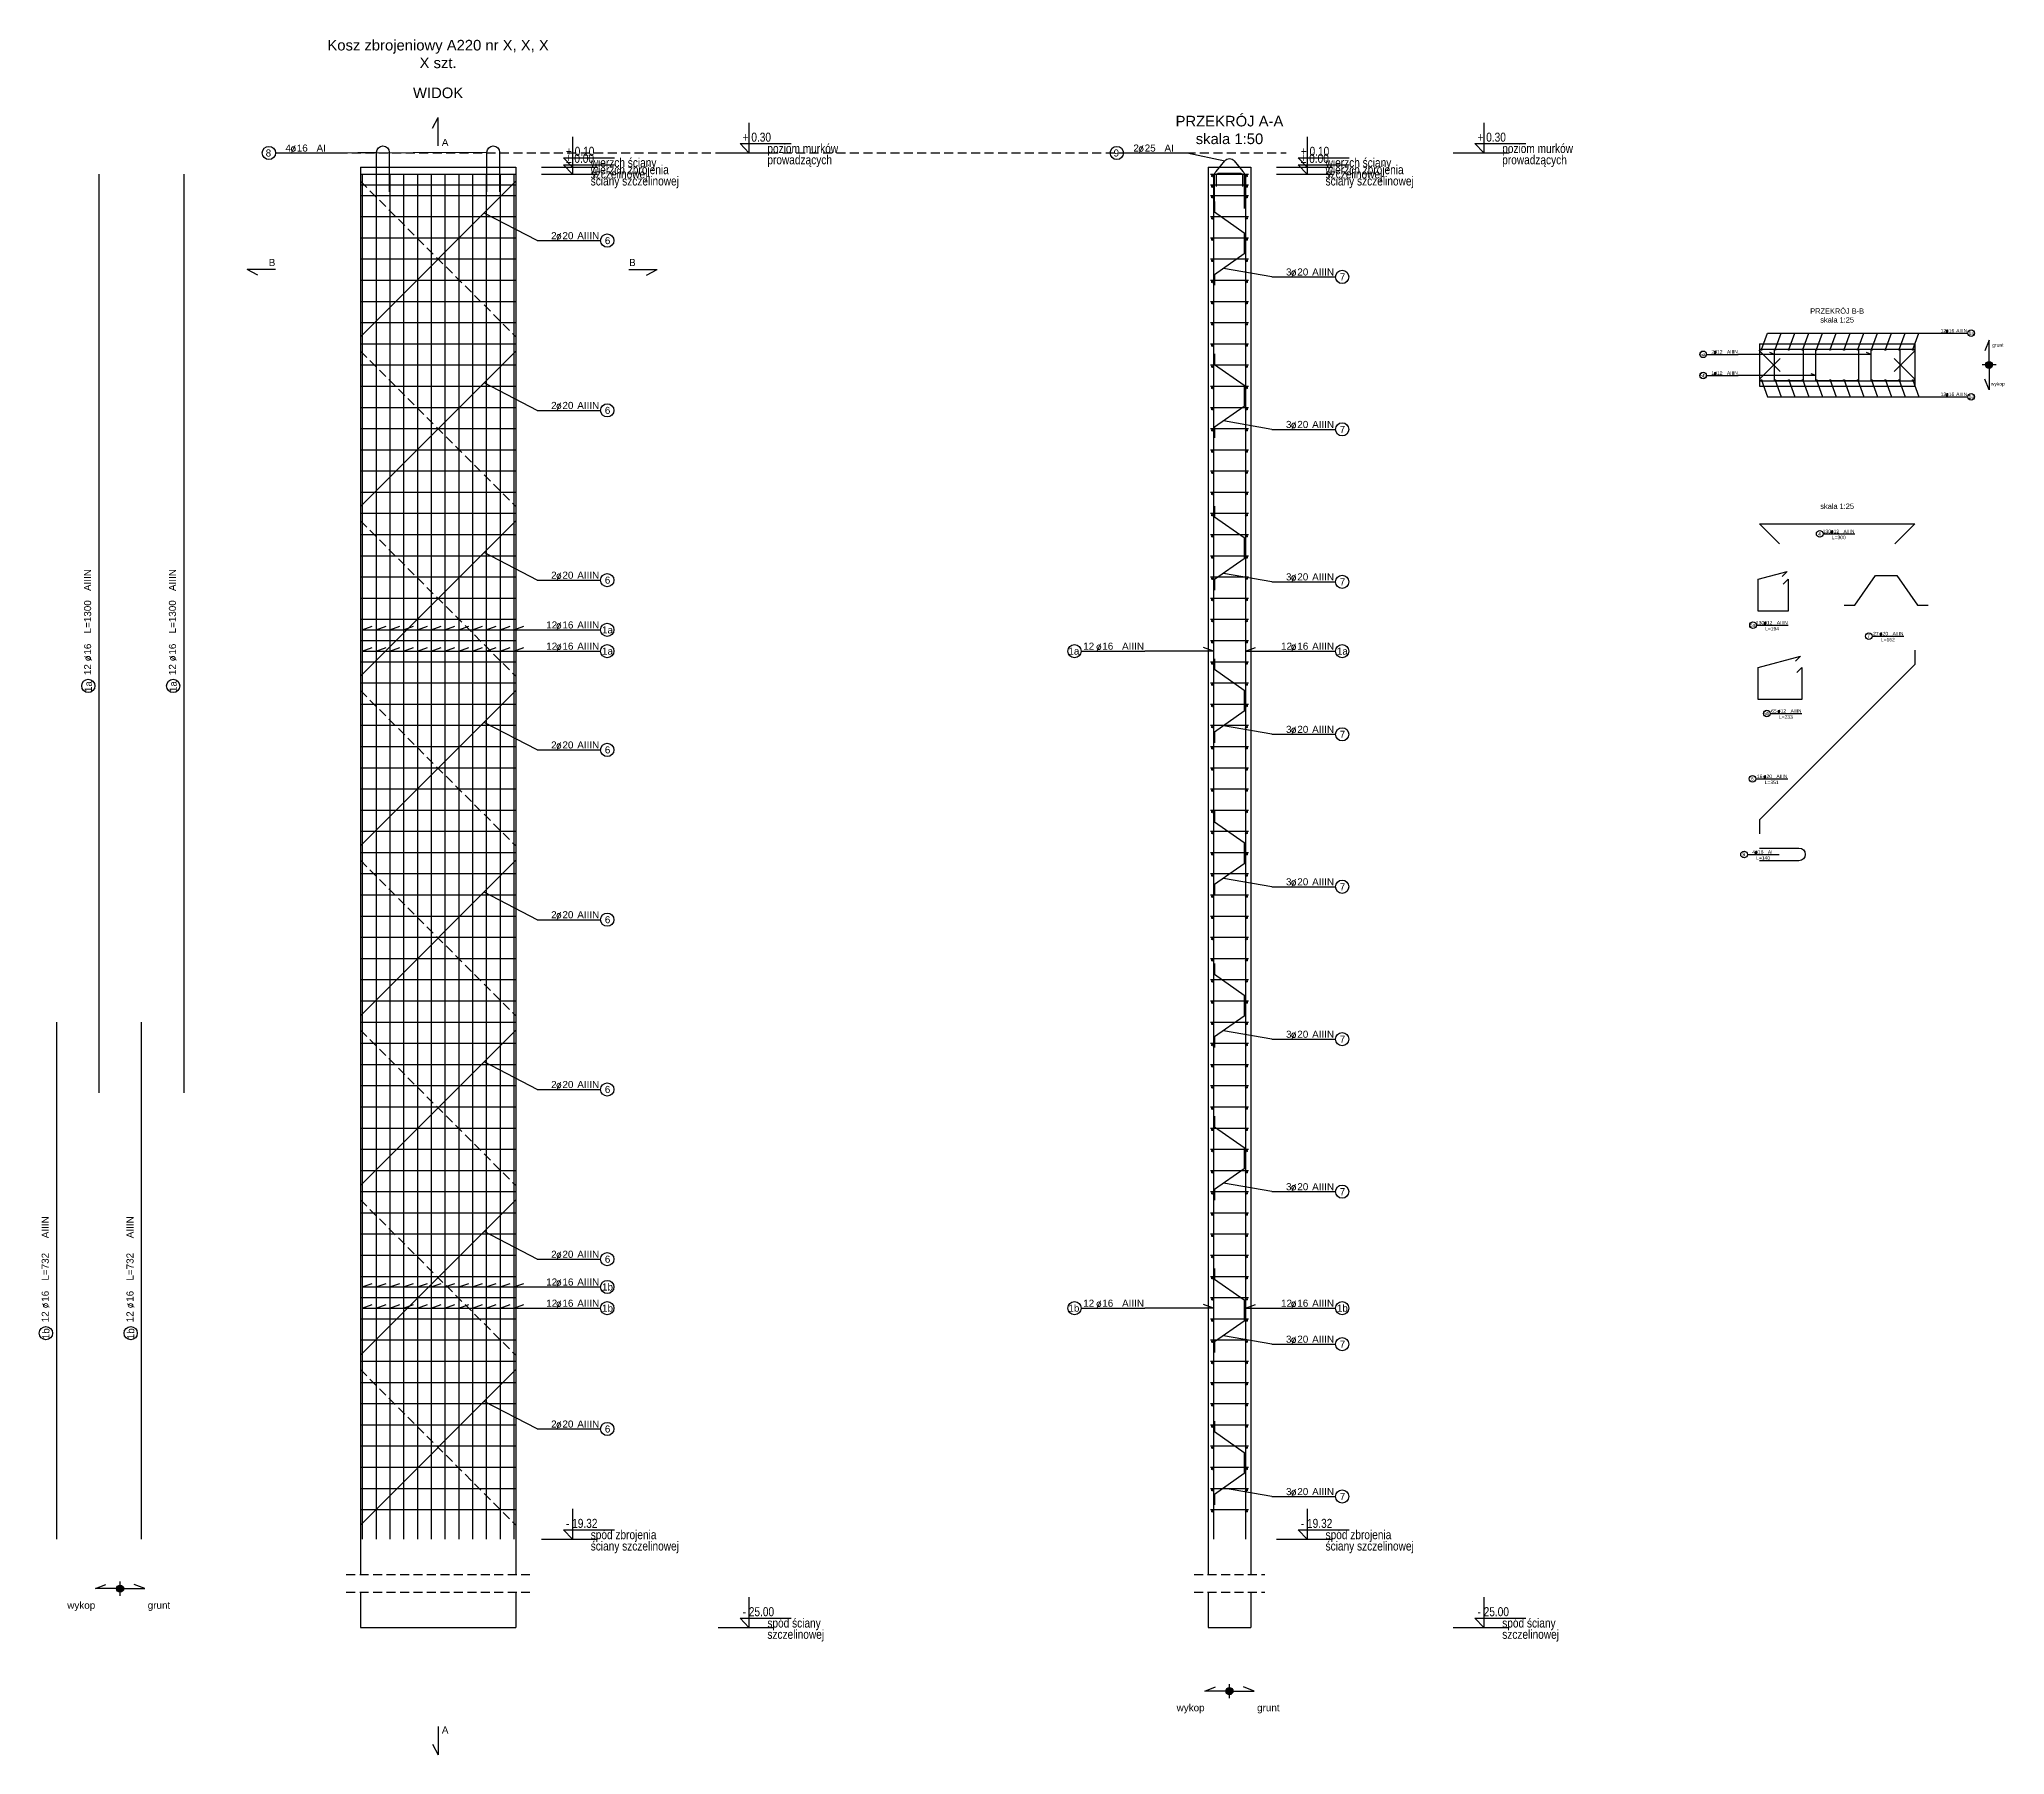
# Model space of a CAD drawing. Extents: x -5264 to 5377, y -10043 to -2374.
# Drawn here: x -1454 to 1327, y -4802 to -2374 of the extents above; entities that cross this region are included whole.
import ezdxf
from ezdxf.enums import TextEntityAlignment as Align

# ---------------------------------------------------------------- set-up
doc = ezdxf.new("R2010")
doc.units = 0
doc.header["$MEASUREMENT"] = 0
doc.linetypes.add('DASHED', pattern=[19.05, 12.7, -6.35])
for name, color, linetype in [('__SOL-KOTY_WYSOKOSCIOWE', 4, 'CONTINUOUS'), ('__SOL-OPISY', 4, 'CONTINUOUS'), ('__SOL-PRZERYWANA', 253, 'DASHED'), ('__SOL-WIDOK', 4, 'CONTINUOUS'), ('__SOL-ZBROJENIE', 3, 'CONTINUOUS')]:
    doc.layers.add(name, color=color, linetype=linetype)
doc.styles.add('ARIAL', font='arial.ttf', dxfattribs={"height": 2.5})
doc.styles.add('SIMPLEX', font='SIMPLEX.SHX', dxfattribs={"width": 0.8})
doc.styles.get("Standard").update_dxf_attribs({"font": 'arial.ttf'})

msp = doc.modelspace()

# ---------------------------------------------------------------- texts
at = {"layer": '__SOL-OPISY', "width": 2500, "attachment_point": 5}
for s, insert, char_height in [('Kosz zbrojeniowy A220 nr X, X, X\\PX szt.\\P', (-890, -2395), 15), ('\\P\\PWIDOK\\P', (-890, -2425), 15), ('\\P\\P\\PPRZEKRÓJ A-A\\Pskala 1:50\\P', (230, -2465), 15), ('A\\P', (-880, -2520), 10), ('B\\P', (-1125, -2690), 10), ('B\\P', (-615, -2690), 10), ('PRZEKRÓJ B-B\\Pskala 1:25\\P', (1090, -2765), 7.5), ('grunt\\P', (1317.5, -2807.5), 5), ('wykop\\P', (1317.5, -2862.5), 5), ('skala 1:25\\P', (1090, -3035), 7.5), ('wykop\\P', (-1395, -4592), 10), ('grunt\\P', (-1285, -4592), 10), ('wykop\\P', (175, -4737), 10), ('grunt\\P', (285, -4737), 10), ('A\\P', (-880, -4767), 10)]:
    msp.add_mtext(s, dxfattribs=dict(at, insert=insert, char_height=char_height))

# ---------------------------------------------------------------- blocks, each defined once
blk = doc.blocks.new('OPIS_PRET_BEZ_LINII')
at = {"layer": '__SOL-OPISY'}
blk.add_circle((25.7, 0), 9.36, dxfattribs=at)
at = {"layer": '__SOL-OPISY', "style": 'SIMPLEX', "width": 0.9}
blk.add_text(' %%c ', height=10, dxfattribs=at).set_placement((64.7, -4.8), align=Align.CENTER)
at = {"layer": '__SOL-OPISY', "style": 'ARIAL', "width": 0.8}
blk.add_attdef('NUMER', text='', height=10, dxfattribs=at).set_placement((25.7, 0), align=Align.MIDDLE)
blk.add_attdef('ILOSC', text='', height=10, dxfattribs=at).set_placement((56.9, -5.1), align=Align.RIGHT)
for tag, p in [('SREDNICA', (71, -5.1)), ('DLUGOSC', (95.1, -5.2)), ('STAL', (144.7, -5.2))]:
    blk.add_attdef(tag, p, '', height=10, dxfattribs=at)
blk = doc.blocks.new('OPIS_PRAWY')
at = {"layer": '__SOL-OPISY'}
blk.add_line((0, 0), (90, 0), dxfattribs=at)
blk.add_circle((99.4, 0), 9.36, dxfattribs=at)
at = {"layer": '__SOL-OPISY', "style": 'SIMPLEX', "width": 0.9}
blk.add_text(' %%c ', height=10, dxfattribs=at).set_placement((20.9, 0.5))
at = {"layer": '__SOL-OPISY', "style": 'ARIAL', "width": 0.8}
blk.add_attdef('ILOSC', text='', height=10, dxfattribs=at).set_placement((27.1, 0.1), align=Align.RIGHT)
for tag, p in [('SREDNICA', (35.4, 0.1)), ('STAL', (58.4, 0.5))]:
    blk.add_attdef(tag, p, '', height=10, dxfattribs=at)
for tag, p in [('NUMER', (99.4, 0)), ('DLUGOSC', (52.8, -6.1))]:
    blk.add_attdef(tag, text='', height=10, dxfattribs=at).set_placement(p, align=Align.MIDDLE)
blk = doc.blocks.new('OPIS_LEWY')
at = {"layer": '__SOL-OPISY'}
blk.add_line((-90, 0), (0, 0), dxfattribs=at)
blk.add_circle((-99.4, 0), 9.36, dxfattribs=at)
at = {"layer": '__SOL-OPISY', "style": 'SIMPLEX', "width": 0.9}
blk.add_text(' %%c ', height=10, dxfattribs=at).set_placement((-75, 0.5))
at = {"layer": '__SOL-OPISY', "style": 'ARIAL', "width": 0.8}
for tag, p in [('NUMER', (-99.4, 0)), ('DLUGOSC', (-58.9, -6.6))]:
    blk.add_attdef(tag, text='', height=10, dxfattribs=at).set_placement(p, align=Align.MIDDLE)
blk.add_attdef('ILOSC', text='', height=10, dxfattribs=at).set_placement((-74, 0.1), align=Align.RIGHT)
for tag, p in [('SREDNICA', (-65.8, 0.1)), ('STAL', (-42.7, 0.3))]:
    blk.add_attdef(tag, p, '', height=10, dxfattribs=at)
blk = doc.blocks.new('KOTA')
at = {"layer": '__SOL-KOTY_WYSOKOSCIOWE'}
for p, q in [((0, 33.4), (0, 0)), ((-34, 0), (28, 0)), ((0, 0), (-9.9, 10.4)), ((-9.9, 10.4), (46.5, 10.4))]:
    blk.add_line(p, q, dxfattribs=at)
at = {"layer": '__SOL-KOTY_WYSOKOSCIOWE', "style": 'ARIAL', "width": 0.8}
blk.add_attdef('RZEDNA', (500.5, 15.9), '', height=10.4, dxfattribs=at)

# ---------------------------------------------------------------- hatches: boundary and pattern name
at = {"layer": '__SOL-OPISY'}
for points in [[(1310, -2835, 1), (1300, -2835, 1)], [(-1335, -4567, 1), (-1345, -4567, 1)], [(235, -4712, 1), (225, -4712, 1)]]:
    msp.add_hatch(color=256, dxfattribs=at).paths.add_polyline_path(points)
at = {"layer": '__SOL-ZBROJENIE'}
for points in [[(207.2, -2567.5, 1), (204.8, -2567.5, 1)], [(207.2, -2582.5, 1), (204.8, -2582.5, 1)], [(255.2, -2567.5, 1), (252.8, -2567.5, 1)], [(255.2, -2582.5, 1), (252.8, -2582.5, 1)], [(207.2, -2597.5, 1), (204.8, -2597.5, 1)], [(255.2, -2597.5, 1), (252.8, -2597.5, 1)], [(207.2, -2627.5, 1), (204.8, -2627.5, 1)], [(255.2, -2627.5, 1), (252.8, -2627.5, 1)], [(207.2, -2657.5, 1), (204.8, -2657.5, 1)], [(255.2, -2657.5, 1), (252.8, -2657.5, 1)], [(207.2, -2687.5, 1), (204.8, -2687.5, 1)], [(255.2, -2687.5, 1), (252.8, -2687.5, 1)], [(207.2, -2717.5, 1), (204.8, -2717.5, 1)], [(255.2, -2717.5, 1), (252.8, -2717.5, 1)], [(207.2, -2747.5, 1), (204.8, -2747.5, 1)], [(255.2, -2747.5, 1), (252.8, -2747.5, 1)], [(207.2, -2777.5, 1), (204.8, -2777.5, 1)], [(255.2, -2777.5, 1), (252.8, -2777.5, 1)], [(207.2, -2807.5, 1), (204.8, -2807.5, 1)], [(255.2, -2807.5, 1), (252.8, -2807.5, 1)], [(207.2, -2837.5, 1), (204.8, -2837.5, 1)], [(255.2, -2837.5, 1), (252.8, -2837.5, 1)], [(983.55, -2813.3, 1), (981.95, -2813.3, 1)], [(1003.05, -2813.3, 1), (1001.45, -2813.3, 1)], [(1022.55, -2813.3, 1), (1020.95, -2813.3, 1)], [(1042.05, -2813.3, 1), (1040.45, -2813.3, 1)], [(1061.55, -2813.3, 1), (1059.95, -2813.3, 1)], [(1081.05, -2813.3, 1), (1079.45, -2813.3, 1)], [(1100.55, -2813.3, 1), (1098.95, -2813.3, 1)], [(1120.05, -2813.3, 1), (1118.45, -2813.3, 1)], [(1139.55, -2813.3, 1), (1137.95, -2813.3, 1)], [(1159.05, -2813.3, 1), (1157.45, -2813.3, 1)], [(1178.55, -2813.3, 1), (1176.95, -2813.3, 1)], [(1198.05, -2813.3, 1), (1196.45, -2813.3, 1)], [(983.55, -2856.7, 1), (981.95, -2856.7, 1)], [(1003.05, -2856.7, 1), (1001.45, -2856.7, 1)], [(1022.55, -2856.7, 1), (1020.95, -2856.7, 1)], [(1042.05, -2856.7, 1), (1040.45, -2856.7, 1)], [(1061.55, -2856.7, 1), (1059.95, -2856.7, 1)], [(1081.05, -2856.7, 1), (1079.45, -2856.7, 1)], [(1100.55, -2856.7, 1), (1098.95, -2856.7, 1)], [(1120.05, -2856.7, 1), (1118.45, -2856.7, 1)], [(1139.55, -2856.7, 1), (1137.95, -2856.7, 1)], [(1159.05, -2856.7, 1), (1157.45, -2856.7, 1)], [(1178.55, -2856.7, 1), (1176.95, -2856.7, 1)], [(1198.05, -2856.7, 1), (1196.45, -2856.7, 1)], [(207.2, -2867.5, 1), (204.8, -2867.5, 1)], [(255.2, -2867.5, 1), (252.8, -2867.5, 1)], [(207.2, -2897.5, 1), (204.8, -2897.5, 1)], [(255.2, -2897.5, 1), (252.8, -2897.5, 1)], [(207.2, -2927.5, 1), (204.8, -2927.5, 1)], [(255.2, -2927.5, 1), (252.8, -2927.5, 1)], [(207.2, -2957.5, 1), (204.8, -2957.5, 1)], [(255.2, -2957.5, 1), (252.8, -2957.5, 1)], [(207.2, -2987.5, 1), (204.8, -2987.5, 1)], [(255.2, -2987.5, 1), (252.8, -2987.5, 1)], [(207.2, -3017.5, 1), (204.8, -3017.5, 1)], [(255.2, -3017.5, 1), (252.8, -3017.5, 1)], [(207.2, -3047.5, 1), (204.8, -3047.5, 1)], [(255.2, -3047.5, 1), (252.8, -3047.5, 1)], [(207.2, -3077.5, 1), (204.8, -3077.5, 1)], [(255.2, -3077.5, 1), (252.8, -3077.5, 1)], [(207.2, -3107.5, 1), (204.8, -3107.5, 1)], [(255.2, -3107.5, 1), (252.8, -3107.5, 1)], [(207.2, -3137.5, 1), (204.8, -3137.5, 1)], [(255.2, -3137.5, 1), (252.8, -3137.5, 1)], [(207.2, -3167.5, 1), (204.8, -3167.5, 1)], [(255.2, -3167.5, 1), (252.8, -3167.5, 1)], [(207.2, -3197.5, 1), (204.8, -3197.5, 1)], [(255.2, -3197.5, 1), (252.8, -3197.5, 1)], [(207.2, -3227.5, 1), (204.8, -3227.5, 1)], [(255.2, -3227.5, 1), (252.8, -3227.5, 1)], [(207.2, -3257.5, 1), (204.8, -3257.5, 1)], [(255.2, -3257.5, 1), (252.8, -3257.5, 1)], [(207.2, -3287.5, 1), (204.8, -3287.5, 1)], [(255.2, -3287.5, 1), (252.8, -3287.5, 1)], [(207.2, -3317.5, 1), (204.8, -3317.5, 1)], [(255.2, -3317.5, 1), (252.8, -3317.5, 1)], [(207.2, -3347.5, 1), (204.8, -3347.5, 1)], [(255.2, -3347.5, 1), (252.8, -3347.5, 1)], [(207.2, -3377.5, 1), (204.8, -3377.5, 1)], [(255.2, -3377.5, 1), (252.8, -3377.5, 1)], [(207.2, -3407.5, 1), (204.8, -3407.5, 1)], [(255.2, -3407.5, 1), (252.8, -3407.5, 1)], [(207.2, -3437.5, 1), (204.8, -3437.5, 1)], [(255.2, -3437.5, 1), (252.8, -3437.5, 1)], [(207.2, -3467.5, 1), (204.8, -3467.5, 1)], [(255.2, -3467.5, 1), (252.8, -3467.5, 1)], [(207.2, -3497.5, 1), (204.8, -3497.5, 1)], [(255.2, -3497.5, 1), (252.8, -3497.5, 1)], [(207.2, -3527.5, 1), (204.8, -3527.5, 1)], [(255.2, -3527.5, 1), (252.8, -3527.5, 1)], [(207.2, -3557.5, 1), (204.8, -3557.5, 1)], [(255.2, -3557.5, 1), (252.8, -3557.5, 1)], [(207.2, -3587.5, 1), (204.8, -3587.5, 1)], [(255.2, -3587.5, 1), (252.8, -3587.5, 1)], [(207.2, -3617.5, 1), (204.8, -3617.5, 1)], [(255.2, -3617.5, 1), (252.8, -3617.5, 1)], [(207.2, -3647.5, 1), (204.8, -3647.5, 1)], [(255.2, -3647.5, 1), (252.8, -3647.5, 1)], [(207.2, -3677.5, 1), (204.8, -3677.5, 1)], [(255.2, -3677.5, 1), (252.8, -3677.5, 1)], [(207.2, -3707.5, 1), (204.8, -3707.5, 1)], [(255.2, -3707.5, 1), (252.8, -3707.5, 1)], [(207.2, -3737.5, 1), (204.8, -3737.5, 1)], [(255.2, -3737.5, 1), (252.8, -3737.5, 1)], [(207.2, -3767.5, 1), (204.8, -3767.5, 1)], [(255.2, -3767.5, 1), (252.8, -3767.5, 1)], [(207.2, -3797.5, 1), (204.8, -3797.5, 1)], [(255.2, -3797.5, 1), (252.8, -3797.5, 1)], [(207.2, -3827.5, 1), (204.8, -3827.5, 1)], [(255.2, -3827.5, 1), (252.8, -3827.5, 1)], [(207.2, -3857.5, 1), (204.8, -3857.5, 1)], [(255.2, -3857.5, 1), (252.8, -3857.5, 1)], [(207.2, -3887.5, 1), (204.8, -3887.5, 1)], [(255.2, -3887.5, 1), (252.8, -3887.5, 1)], [(207.2, -3917.5, 1), (204.8, -3917.5, 1)], [(255.2, -3917.5, 1), (252.8, -3917.5, 1)], [(207.2, -3947.5, 1), (204.8, -3947.5, 1)], [(255.2, -3947.5, 1), (252.8, -3947.5, 1)], [(207.2, -3977.5, 1), (204.8, -3977.5, 1)], [(255.2, -3977.5, 1), (252.8, -3977.5, 1)], [(207.2, -4007.5, 1), (204.8, -4007.5, 1)], [(255.2, -4007.5, 1), (252.8, -4007.5, 1)], [(207.2, -4037.5, 1), (204.8, -4037.5, 1)], [(255.2, -4037.5, 1), (252.8, -4037.5, 1)], [(207.2, -4067.5, 1), (204.8, -4067.5, 1)], [(255.2, -4067.5, 1), (252.8, -4067.5, 1)], [(207.2, -4097.5, 1), (204.8, -4097.5, 1)], [(255.2, -4097.5, 1), (252.8, -4097.5, 1)], [(207.2, -4127.5, 1), (204.8, -4127.5, 1)], [(255.2, -4127.5, 1), (252.8, -4127.5, 1)], [(207.2, -4157.5, 1), (204.8, -4157.5, 1)], [(255.2, -4157.5, 1), (252.8, -4157.5, 1)], [(207.2, -4187.5, 1), (204.8, -4187.5, 1)], [(255.2, -4187.5, 1), (252.8, -4187.5, 1)], [(207.2, -4217.5, 1), (204.8, -4217.5, 1)], [(255.2, -4217.5, 1), (252.8, -4217.5, 1)], [(207.2, -4247.5, 1), (204.8, -4247.5, 1)], [(255.2, -4247.5, 1), (252.8, -4247.5, 1)], [(207.2, -4277.5, 1), (204.8, -4277.5, 1)], [(255.2, -4277.5, 1), (252.8, -4277.5, 1)], [(207.2, -4307.5, 1), (204.8, -4307.5, 1)], [(255.2, -4307.5, 1), (252.8, -4307.5, 1)], [(207.2, -4337.5, 1), (204.8, -4337.5, 1)], [(255.2, -4337.5, 1), (252.8, -4337.5, 1)], [(207.2, -4367.5, 1), (204.8, -4367.5, 1)], [(255.2, -4367.5, 1), (252.8, -4367.5, 1)], [(207.2, -4397.5, 1), (204.8, -4397.5, 1)], [(255.2, -4397.5, 1), (252.8, -4397.5, 1)], [(207.2, -4427.5, 1), (204.8, -4427.5, 1)], [(255.2, -4427.5, 1), (252.8, -4427.5, 1)], [(207.2, -4457.5, 1), (204.8, -4457.5, 1)], [(255.2, -4457.5, 1), (252.8, -4457.5, 1)]]:
    msp.add_hatch(color=256, dxfattribs=at).paths.add_polyline_path(points)

# ---------------------------------------------------------------- linework, layer by layer
at = {"layer": '__SOL-OPISY'}
for p, q in [((-898, -2500), (-890, -2485)), ((-890, -2525), (-890, -2485)), ((-1030, -2535), (-977, -2534)), ((-1030, -2535), (-821, -2534)), ((170, -2535), (223.5, -2546.22)), ((-750, -2659), (-825, -2620)), ((-1120, -2700), (-1160, -2700)), ((-1145, -2708), (-1160, -2700)), ((-620, -2700), (-580, -2700)), ((-595, -2708), (-580, -2700)), ((290, -2710.42), (221.51, -2698.53)), ((982.75, -2813.3), (991.23, -2790)), ((991.23, -2790), (1230, -2790)), ((1002.25, -2813.3), (1010.73, -2790)), ((1021.75, -2813.3), (1030.23, -2790)), ((1041.25, -2813.3), (1049.73, -2790)), ((1060.75, -2813.3), (1069.23, -2790)), ((1080.25, -2813.3), (1088.73, -2790)), ((1099.75, -2813.3), (1108.23, -2790)), ((1119.25, -2813.3), (1127.73, -2790)), ((1138.75, -2813.3), (1147.23, -2790)), ((1158.25, -2813.3), (1166.73, -2790)), ((1177.75, -2813.3), (1186.23, -2790)), ((1197.25, -2813.3), (1205.73, -2790)), ((1305, -2800), (1299, -2815)), ((1305, -2835), (1305, -2800)), ((1137.95, -2820), (950, -2820)), ((1001.45, -2820), (994.87, -2817.61)), ((1137.95, -2820), (1131.37, -2817.61)), ((1315, -2835), (1295, -2835)), ((1305, -2835), (1305, -2870)), ((-750, -2899.29), (-825, -2860.29)), ((1059.95, -2850), (950, -2850)), ((982.75, -2856.7), (991.23, -2880)), ((1002.25, -2856.7), (1010.73, -2880)), ((1021.75, -2856.7), (1030.23, -2880)), ((1041.25, -2856.7), (1049.73, -2880)), ((1059.95, -2850), (1053.37, -2847.61)), ((1060.75, -2856.7), (1069.23, -2880)), ((1080.25, -2856.7), (1088.73, -2880)), ((1099.75, -2856.7), (1108.23, -2880)), ((1119.25, -2856.7), (1127.73, -2880)), ((1138.75, -2856.7), (1147.23, -2880)), ((1158.25, -2856.7), (1166.73, -2880)), ((1177.75, -2856.7), (1186.23, -2880)), ((1197.25, -2856.7), (1205.73, -2880)), ((1305, -2870), (1299, -2855)), ((991.23, -2880), (1230, -2880)), ((290, -2926.19), (221.51, -2914.31)), ((-750, -3139.57), (-825, -3100.57)), ((290, -3141.97), (221.51, -3130.09)), ((-997.25, -3210), (-983.15, -3204.87)), ((-997.25, -3210), (-750, -3210)), ((-977.75, -3210), (-963.65, -3204.87)), ((-958.25, -3210), (-944.15, -3204.87)), ((-938.75, -3210), (-924.65, -3204.87)), ((-919.25, -3210), (-905.15, -3204.87)), ((-899.75, -3210), (-885.65, -3204.87)), ((-880.25, -3210), (-866.15, -3204.87)), ((-860.75, -3210), (-846.65, -3204.87)), ((-841.25, -3210), (-827.15, -3204.87)), ((-821.75, -3210), (-807.65, -3204.87)), ((-802.25, -3210), (-788.15, -3204.87)), ((-782.75, -3210), (-768.65, -3204.87)), ((-997.25, -3240), (-983.15, -3234.87)), ((-997.25, -3240), (-750, -3240)), ((-977.75, -3240), (-963.65, -3234.87)), ((-958.25, -3240), (-944.15, -3234.87)), ((-938.75, -3240), (-924.65, -3234.87)), ((-919.25, -3240), (-905.15, -3234.87)), ((-899.75, -3240), (-885.65, -3234.87)), ((-880.25, -3240), (-866.15, -3234.87)), ((-860.75, -3240), (-846.65, -3234.87)), ((-841.25, -3240), (-827.15, -3234.87)), ((-821.75, -3240), (-807.65, -3234.87)), ((-802.25, -3240), (-788.15, -3234.87)), ((-782.75, -3240), (-768.65, -3234.87)), ((207.5, -3240), (110, -3240)), ((207.5, -3240), (193.41, -3234.87)), ((252.5, -3240), (266.6, -3234.87)), ((252.5, -3240), (290, -3240)), ((-750, -3379.86), (-825, -3340.86)), ((290, -3357.75), (221.51, -3345.87)), ((-750, -3620.14), (-825, -3581.14)), ((290, -3573.53), (221.51, -3561.65)), ((290, -3789.3), (221.51, -3777.42)), ((-750, -3860.43), (-825, -3821.43)), ((290, -4005.08), (221.51, -3993.2)), ((-750, -4100.71), (-825, -4061.71)), ((-997.25, -4140), (-983.15, -4134.87)), ((-997.25, -4140), (-750, -4140)), ((-977.75, -4140), (-963.65, -4134.87)), ((-958.25, -4140), (-944.15, -4134.87)), ((-938.75, -4140), (-924.65, -4134.87)), ((-919.25, -4140), (-905.15, -4134.87)), ((-899.75, -4140), (-885.65, -4134.87)), ((-880.25, -4140), (-866.15, -4134.87)), ((-860.75, -4140), (-846.65, -4134.87)), ((-841.25, -4140), (-827.15, -4134.87)), ((-821.75, -4140), (-807.65, -4134.87)), ((-802.25, -4140), (-788.15, -4134.87)), ((-782.75, -4140), (-768.65, -4134.87)), ((-997.25, -4170), (-983.15, -4164.87)), ((-997.25, -4170), (-750, -4170)), ((-977.75, -4170), (-963.65, -4164.87)), ((-958.25, -4170), (-944.15, -4164.87)), ((-938.75, -4170), (-924.65, -4164.87)), ((-919.25, -4170), (-905.15, -4164.87)), ((-899.75, -4170), (-885.65, -4164.87)), ((-880.25, -4170), (-866.15, -4164.87)), ((-860.75, -4170), (-846.65, -4164.87)), ((-841.25, -4170), (-827.15, -4164.87)), ((-821.75, -4170), (-807.65, -4164.87)), ((-802.25, -4170), (-788.15, -4164.87)), ((-782.75, -4170), (-768.65, -4164.87)), ((207.5, -4170), (110, -4170)), ((207.5, -4170), (193.41, -4164.87)), ((252.5, -4170), (266.6, -4164.87)), ((252.5, -4170), (290, -4170)), ((290, -4220.86), (221.52, -4208.98)), ((-750, -4341), (-825, -4302)), ((290, -4436.64), (221.52, -4424.76)), ((-1375, -4567), (-1360, -4561)), ((-1340, -4577), (-1340, -4557)), ((-1305, -4567), (-1320, -4561)), ((-1340, -4567), (-1375, -4567)), ((-1340, -4567), (-1305, -4567)), ((195, -4712), (210, -4706)), ((230, -4712), (195, -4712)), ((230, -4722), (230, -4702)), ((230, -4712), (265, -4712)), ((265, -4712), (250, -4706)), ((-890, -4762), (-890, -4802)), ((-898, -4787), (-890, -4802))]:
    msp.add_line(p, q, dxfattribs=at)
for centre in [(1305, -2835), (-1340, -4567), (230, -4712)]:
    msp.add_circle(centre, 5, dxfattribs=at)
at = {"layer": '__SOL-PRZERYWANA'}
for p, q in [((-1050, -2535), (310, -2535)), ((-1020, -4547), (-760, -4547)), ((180, -4547), (280, -4547)), ((-1020, -4572), (-760, -4572)), ((180, -4572), (280, -4572))]:
    msp.add_line(p, q, dxfattribs=at)
for points in [[(-1000, -2555), (-1000, -2575), (-780, -2795), (-780, -2815)], [(-1000, -2795.29), (-1000, -2815.29), (-780, -3035.29), (-780, -3055.29)], [(-1000, -3035.57), (-1000, -3055.57), (-780, -3275.57), (-780, -3295.57)], [(-1000, -3275.86), (-1000, -3295.86), (-780, -3515.86), (-780, -3535.86)], [(-1000, -3516.14), (-1000, -3536.14), (-780, -3756.14), (-780, -3776.14)], [(-1000, -3756.43), (-1000, -3776.43), (-780, -3996.43), (-780, -4016.43)], [(-1000, -3996.71), (-1000, -4016.71), (-780, -4236.71), (-780, -4256.71)], [(-1000, -4237), (-1000, -4257), (-780, -4477), (-780, -4497)]]:
    msp.add_lwpolyline(points, dxfattribs=at)
at = {"layer": '__SOL-WIDOK'}
for p, q in [((-1000, -2555), (-1000, -4547)), ((-1000, -2555), (-780, -2555)), ((-780, -2555), (-780, -4547)), ((200, -2555), (200, -4547)), ((200, -2555), (260, -2555)), ((260, -2555), (260, -4547)), ((980, -2805), (980, -2865)), ((980, -2805), (1200, -2805)), ((1200, -2805), (1200, -2865)), ((980, -2865), (1200, -2865)), ((-1000, -4572), (-1000, -4622)), ((-780, -4572), (-780, -4622)), ((200, -4572), (200, -4622)), ((260, -4572), (260, -4622)), ((-1000, -4622), (-780, -4622)), ((200, -4622), (260, -4622))]:
    msp.add_line(p, q, dxfattribs=at)
at = {"layer": '__SOL-ZBROJENIE'}
for p, q in [((-1370, -2565), (-1370, -3865)), ((-1250, -2565), (-1250, -3865)), ((-1000, -2565), (-780, -2565)), ((-1000, -2580), (-780, -2580)), ((-997.25, -2565), (-997.25, -4497)), ((-977.75, -2565), (-977.75, -4497)), ((-958.25, -2565), (-958.25, -4497)), ((-938.75, -2565), (-938.75, -4497)), ((-919.25, -2565), (-919.25, -4497)), ((-899.75, -2565), (-899.75, -4497)), ((-880.25, -2565), (-880.25, -4497)), ((-860.75, -2565), (-860.75, -4497)), ((-841.25, -2565), (-841.25, -4497)), ((-821.75, -2565), (-821.75, -4497)), ((-802.25, -2565), (-802.25, -4497)), ((-782.75, -2565), (-782.75, -4497)), ((203, -2565), (257, -2565)), ((203, -2580), (257, -2580)), ((207.5, -2565), (207.5, -4497)), ((252.5, -2565), (252.5, -4497)), ((-1000, -2595), (-780, -2595)), ((203, -2595), (257, -2595)), ((-1000, -2625), (-780, -2625)), ((203, -2625), (257, -2625)), ((-1000, -2655), (-780, -2655)), ((203, -2655), (257, -2655)), ((-1000, -2685), (-780, -2685)), ((203, -2685), (257, -2685)), ((-1000, -2715), (-780, -2715)), ((203, -2715), (257, -2715)), ((-1000, -2745), (-780, -2745)), ((203, -2745), (257, -2745)), ((-1000, -2775), (-780, -2775)), ((203, -2775), (257, -2775)), ((-1000, -2805), (-780, -2805)), ((203, -2805), (257, -2805)), ((-1000, -2835), (-780, -2835)), ((203, -2835), (257, -2835)), ((-1000, -2865), (-780, -2865)), ((203, -2865), (257, -2865)), ((-1000, -2895), (-780, -2895)), ((203, -2895), (257, -2895)), ((-1000, -2925), (-780, -2925)), ((203, -2925), (257, -2925)), ((-1000, -2955), (-780, -2955)), ((203, -2955), (257, -2955)), ((-1000, -2985), (-780, -2985)), ((203, -2985), (257, -2985)), ((-1000, -3015), (-780, -3015)), ((203, -3015), (257, -3015)), ((-1000, -3045), (-780, -3045)), ((203, -3045), (257, -3045)), ((-1000, -3075), (-780, -3075)), ((203, -3075), (257, -3075)), ((-1000, -3105), (-780, -3105)), ((203, -3105), (257, -3105)), ((-1000, -3135), (-780, -3135)), ((203, -3135), (257, -3135)), ((-1000, -3165), (-780, -3165)), ((203, -3165), (257, -3165)), ((-1000, -3195), (-780, -3195)), ((203, -3195), (257, -3195)), ((-1000, -3225), (-780, -3225)), ((203, -3225), (257, -3225)), ((-1000, -3255), (-780, -3255)), ((203, -3255), (257, -3255)), ((-1000, -3285), (-780, -3285)), ((203, -3285), (257, -3285)), ((-1000, -3315), (-780, -3315)), ((203, -3315), (257, -3315)), ((-1000, -3345), (-780, -3345)), ((203, -3345), (257, -3345)), ((-1000, -3375), (-780, -3375)), ((203, -3375), (257, -3375)), ((-1000, -3405), (-780, -3405)), ((203, -3405), (257, -3405)), ((-1000, -3435), (-780, -3435)), ((203, -3435), (257, -3435)), ((-1000, -3465), (-780, -3465)), ((203, -3465), (257, -3465)), ((-1000, -3495), (-780, -3495)), ((203, -3495), (257, -3495)), ((-1000, -3525), (-780, -3525)), ((203, -3525), (257, -3525)), ((-1000, -3555), (-780, -3555)), ((203, -3555), (257, -3555)), ((-1000, -3585), (-780, -3585)), ((203, -3585), (257, -3585)), ((-1000, -3615), (-780, -3615)), ((203, -3615), (257, -3615)), ((-1000, -3645), (-780, -3645)), ((203, -3645), (257, -3645)), ((-1000, -3675), (-780, -3675)), ((203, -3675), (257, -3675)), ((-1000, -3705), (-780, -3705)), ((203, -3705), (257, -3705)), ((-1000, -3735), (-780, -3735)), ((203, -3735), (257, -3735)), ((-1430, -3765), (-1430, -4497)), ((-1310, -3765), (-1310, -4497)), ((-1000, -3765), (-780, -3765)), ((203, -3765), (257, -3765)), ((-1000, -3795), (-780, -3795)), ((203, -3795), (257, -3795)), ((-1000, -3825), (-780, -3825)), ((203, -3825), (257, -3825)), ((-1000, -3855), (-780, -3855)), ((203, -3855), (257, -3855)), ((-1000, -3885), (-780, -3885)), ((203, -3885), (257, -3885)), ((-1000, -3915), (-780, -3915)), ((203, -3915), (257, -3915)), ((-1000, -3945), (-780, -3945)), ((203, -3945), (257, -3945)), ((-1000, -3975), (-780, -3975)), ((203, -3975), (257, -3975)), ((-1000, -4005), (-780, -4005)), ((203, -4005), (257, -4005)), ((-1000, -4035), (-780, -4035)), ((203, -4035), (257, -4035)), ((-1000, -4065), (-780, -4065)), ((203, -4065), (257, -4065)), ((-1000, -4095), (-780, -4095)), ((203, -4095), (257, -4095)), ((-1000, -4125), (-780, -4125)), ((203, -4125), (257, -4125)), ((-1000, -4155), (-780, -4155)), ((203, -4155), (257, -4155)), ((-1000, -4185), (-780, -4185)), ((203, -4185), (257, -4185)), ((-1000, -4215), (-780, -4215)), ((203, -4215), (257, -4215)), ((-1000, -4245), (-780, -4245)), ((203, -4245), (257, -4245)), ((-1000, -4275), (-780, -4275)), ((203, -4275), (257, -4275)), ((-1000, -4305), (-780, -4305)), ((203, -4305), (257, -4305)), ((-1000, -4335), (-780, -4335)), ((203, -4335), (257, -4335)), ((-1000, -4365), (-780, -4365)), ((203, -4365), (257, -4365)), ((-1000, -4395), (-780, -4395)), ((203, -4395), (257, -4395)), ((-1000, -4425), (-780, -4425)), ((203, -4425), (257, -4425)), ((-1000, -4455), (-780, -4455)), ((203, -4455), (257, -4455))]:
    msp.add_line(p, q, dxfattribs=at)
for points in [[(-977, -2589.86), (-977, -2534, -1), (-959, -2534), (-959, -2589.86)], [(-821, -2589.86), (-821, -2534, -1), (-803, -2534), (-803, -2589.86)], [(209, -2613.5), (209, -2565, -0.22), (211, -2561.12), (223.5, -2546.22, -0.5), (236.5, -2546.22), (249, -2561.12, -0.22), (251, -2565), (251, -2613.5)], [(211.5, -2582.5), (211.5, -2567.5, -0.48), (215.5, -2563.5), (244.5, -2563.5, -0.48), (248.5, -2567.5), (248.5, -2582.5)], [(1009.28, -2844.28), (981, -2816, -0.7), (981.5, -2812.5), (1198.5, -2812.5, -0.7), (1199, -2816), (1170.72, -2844.28)], [(1009.28, -2844.28), (981, -2816, -0.7), (981.5, -2812.5), (1198.5, -2812.5, -0.7), (1199, -2816), (1170.72, -2844.28)], [(1009.28, -2825.72), (981, -2854, 0.7), (981.5, -2857.5), (1198.5, -2857.5, 0.7), (1199, -2854), (1170.72, -2825.72)], [(1009.28, -2825.72), (981, -2854, 0.7), (981.5, -2857.5), (1198.5, -2857.5, 0.7), (1199, -2854), (1170.72, -2825.72)], [(980, -3518.78), (1035.86, -3518.78, -1), (1035.86, -3536.78), (980, -3536.78)]]:
    msp.add_lwpolyline(points, format="xyb", dxfattribs=at)
for points in [[(-780, -2555), (-780, -2575), (-1000, -2795), (-1000, -2815)], [(209, -2603.48), (209, -2618.48), (251, -2647.89), (251, -2677.89), (209, -2707.3), (209, -2722.3)], [(-780, -2795.29), (-780, -2815.29), (-1000, -3035.29), (-1000, -3055.29)], [(209, -2819.26), (209, -2834.26), (251, -2863.67), (251, -2893.67), (209, -2923.08), (209, -2938.08)], [(-780, -3035.57), (-780, -3055.57), (-1000, -3275.57), (-1000, -3295.57)], [(209, -3035.04), (209, -3050.04), (251, -3079.44), (251, -3109.44), (209, -3138.85), (209, -3153.85)], [(1008.28, -3088.28), (980, -3060), (1200, -3060), (1171.72, -3088.28)], [(1013.53, -3145.36), (1020.6, -3138.28), (1020.6, -3183.28), (978.4, -3183.28), (978.4, -3138.28), (1019.16, -3127.36), (1012.09, -3134.43)], [(1100, -3174.78), (1115, -3174.78), (1144.41, -3132.78), (1174.41, -3132.78), (1203.82, -3174.78), (1218.82, -3174.78)], [(209, -3250.81), (209, -3265.81), (251, -3295.22), (251, -3325.22), (209, -3354.63), (209, -3369.63)], [(1033.03, -3270.36), (1040.1, -3263.28), (1040.1, -3308.28), (978.4, -3308.28), (978.4, -3263.28), (1038, -3247.31), (1030.93, -3254.39)], [(1200, -3238.78), (1200, -3258.78), (980, -3478.78), (980, -3498.78)], [(-780, -3275.86), (-780, -3295.86), (-1000, -3515.86), (-1000, -3535.86)], [(209, -3466.59), (209, -3481.59), (251, -3511), (251, -3541), (209, -3570.41), (209, -3585.41)], [(-780, -3516.14), (-780, -3536.14), (-1000, -3756.14), (-1000, -3776.14)], [(209, -3682.37), (209, -3697.37), (251, -3726.78), (251, -3756.78), (209, -3786.19), (209, -3801.19)], [(-780, -3756.43), (-780, -3776.43), (-1000, -3996.43), (-1000, -4016.43)], [(209, -3898.15), (209, -3913.15), (251, -3942.56), (251, -3972.56), (209, -4001.96), (209, -4016.96)], [(-780, -3996.71), (-780, -4016.71), (-1000, -4236.71), (-1000, -4256.71)], [(209, -4113.92), (209, -4128.92), (251, -4158.33), (251, -4188.33), (209, -4217.74), (209, -4232.74)], [(-780, -4237), (-780, -4257), (-1000, -4477), (-1000, -4497)], [(209, -4329.7), (209, -4344.7), (251, -4374.11), (251, -4404.11), (209, -4433.52), (209, -4448.52)]]:
    msp.add_lwpolyline(points, dxfattribs=at)
for points in [[(1001.95, -2812.5), (1041.55, -2812.5, -0.414214), (1042.05, -2813), (1042.05, -2857, -0.414214), (1041.55, -2857.5), (1001.95, -2857.5, -0.414214), (1001.45, -2857), (1001.45, -2813, -0.414214)], [(1060.45, -2812.5), (1119.55, -2812.5, -0.414214), (1120.05, -2813), (1120.05, -2857, -0.414214), (1119.55, -2857.5), (1060.45, -2857.5, -0.414214), (1059.95, -2857), (1059.95, -2813, -0.414214)], [(1138.45, -2812.5), (1178.05, -2812.5, -0.414214), (1178.55, -2813), (1178.55, -2857, -0.414214), (1178.05, -2857.5), (1138.45, -2857.5, -0.414214), (1137.95, -2857), (1137.95, -2813, -0.414214)]]:
    msp.add_lwpolyline(points, format="xyb", close=True, dxfattribs=at)
for centre, radius in [((206, -2567.5), 1.2), ((206, -2582.5), 1.2), ((254, -2567.5), 1.2), ((254, -2582.5), 1.2), ((206, -2597.5), 1.2), ((254, -2597.5), 1.2), ((206, -2627.5), 1.2), ((254, -2627.5), 1.2), ((206, -2657.5), 1.2), ((254, -2657.5), 1.2), ((206, -2687.5), 1.2), ((254, -2687.5), 1.2), ((206, -2717.5), 1.2), ((254, -2717.5), 1.2), ((206, -2747.5), 1.2), ((254, -2747.5), 1.2), ((206, -2777.5), 1.2), ((254, -2777.5), 1.2), ((206, -2807.5), 1.2), ((254, -2807.5), 1.2), ((206, -2837.5), 1.2), ((254, -2837.5), 1.2), ((982.75, -2813.3), 0.8), ((1002.25, -2813.3), 0.8), ((1021.75, -2813.3), 0.8), ((1041.25, -2813.3), 0.8), ((1060.75, -2813.3), 0.8), ((1080.25, -2813.3), 0.8), ((1099.75, -2813.3), 0.8), ((1119.25, -2813.3), 0.8), ((1138.75, -2813.3), 0.8), ((1158.25, -2813.3), 0.8), ((1177.75, -2813.3), 0.8), ((1197.25, -2813.3), 0.8), ((982.75, -2856.7), 0.8), ((1002.25, -2856.7), 0.8), ((1021.75, -2856.7), 0.8), ((1041.25, -2856.7), 0.8), ((1060.75, -2856.7), 0.8), ((1080.25, -2856.7), 0.8), ((1099.75, -2856.7), 0.8), ((1119.25, -2856.7), 0.8), ((1138.75, -2856.7), 0.8), ((1158.25, -2856.7), 0.8), ((1177.75, -2856.7), 0.8), ((1197.25, -2856.7), 0.8), ((206, -2867.5), 1.2), ((254, -2867.5), 1.2), ((206, -2897.5), 1.2), ((254, -2897.5), 1.2), ((206, -2927.5), 1.2), ((254, -2927.5), 1.2), ((206, -2957.5), 1.2), ((254, -2957.5), 1.2), ((206, -2987.5), 1.2), ((254, -2987.5), 1.2), ((206, -3017.5), 1.2), ((254, -3017.5), 1.2), ((206, -3047.5), 1.2), ((254, -3047.5), 1.2), ((206, -3077.5), 1.2), ((254, -3077.5), 1.2), ((206, -3107.5), 1.2), ((254, -3107.5), 1.2), ((206, -3137.5), 1.2), ((254, -3137.5), 1.2), ((206, -3167.5), 1.2), ((254, -3167.5), 1.2), ((206, -3197.5), 1.2), ((254, -3197.5), 1.2), ((206, -3227.5), 1.2), ((254, -3227.5), 1.2), ((206, -3257.5), 1.2), ((254, -3257.5), 1.2), ((206, -3287.5), 1.2), ((254, -3287.5), 1.2), ((206, -3317.5), 1.2), ((254, -3317.5), 1.2), ((206, -3347.5), 1.2), ((254, -3347.5), 1.2), ((206, -3377.5), 1.2), ((254, -3377.5), 1.2), ((206, -3407.5), 1.2), ((254, -3407.5), 1.2), ((206, -3437.5), 1.2), ((254, -3437.5), 1.2), ((206, -3467.5), 1.2), ((254, -3467.5), 1.2), ((206, -3497.5), 1.2), ((254, -3497.5), 1.2), ((206, -3527.5), 1.2), ((254, -3527.5), 1.2), ((206, -3557.5), 1.2), ((254, -3557.5), 1.2), ((206, -3587.5), 1.2), ((254, -3587.5), 1.2), ((206, -3617.5), 1.2), ((254, -3617.5), 1.2), ((206, -3647.5), 1.2), ((254, -3647.5), 1.2), ((206, -3677.5), 1.2), ((254, -3677.5), 1.2), ((206, -3707.5), 1.2), ((254, -3707.5), 1.2), ((206, -3737.5), 1.2), ((254, -3737.5), 1.2), ((206, -3767.5), 1.2), ((254, -3767.5), 1.2), ((206, -3797.5), 1.2), ((254, -3797.5), 1.2), ((206, -3827.5), 1.2), ((254, -3827.5), 1.2), ((206, -3857.5), 1.2), ((254, -3857.5), 1.2), ((206, -3887.5), 1.2), ((254, -3887.5), 1.2), ((206, -3917.5), 1.2), ((254, -3917.5), 1.2), ((206, -3947.5), 1.2), ((254, -3947.5), 1.2), ((206, -3977.5), 1.2), ((254, -3977.5), 1.2), ((206, -4007.5), 1.2), ((254, -4007.5), 1.2), ((206, -4037.5), 1.2), ((254, -4037.5), 1.2), ((206, -4067.5), 1.2), ((254, -4067.5), 1.2), ((206, -4097.5), 1.2), ((254, -4097.5), 1.2), ((206, -4127.5), 1.2), ((254, -4127.5), 1.2), ((206, -4157.5), 1.2), ((254, -4157.5), 1.2), ((206, -4187.5), 1.2), ((254, -4187.5), 1.2), ((206, -4217.5), 1.2), ((254, -4217.5), 1.2), ((206, -4247.5), 1.2), ((254, -4247.5), 1.2), ((206, -4277.5), 1.2), ((254, -4277.5), 1.2), ((206, -4307.5), 1.2), ((254, -4307.5), 1.2), ((206, -4337.5), 1.2), ((254, -4337.5), 1.2), ((206, -4367.5), 1.2), ((254, -4367.5), 1.2), ((206, -4397.5), 1.2), ((254, -4397.5), 1.2), ((206, -4427.5), 1.2), ((254, -4427.5), 1.2), ((206, -4457.5), 1.2), ((254, -4457.5), 1.2)]:
    msp.add_circle(centre, radius, dxfattribs=at)

# ---------------------------------------------------------------- block references
at = {"layer": '__SOL-KOTY_WYSOKOSCIOWE'}
ref = msp.add_blockref('KOTA', (-450, -2535), dxfattribs=dict(at, xscale=1.28, yscale=1.28, zscale=1.28))
ref.add_attrib('RZEDNA', '+ 0.30', (-459, -2519), dxfattribs={"height": 12.8, "style": 'ARIAL', "width": 0.8})
ref.add_attrib('OPIS1', 'poziom murków', (-424, -2535), dxfattribs={"height": 12.8, "style": 'ARIAL', "width": 0.8})
ref.add_attrib('OPIS2', 'prowadzących', (-424, -2551), dxfattribs={"height": 12.8, "style": 'ARIAL', "width": 0.8})
ref = msp.add_blockref('KOTA', (590, -2535), dxfattribs=dict(at, xscale=1.28, yscale=1.28, zscale=1.28))
ref.add_attrib('RZEDNA', '+ 0.30', (581, -2519), dxfattribs={"height": 12.8, "style": 'ARIAL', "width": 0.8})
ref.add_attrib('OPIS1', 'poziom murków', (616, -2535), dxfattribs={"height": 12.8, "style": 'ARIAL', "width": 0.8})
ref.add_attrib('OPIS2', 'prowadzących', (616, -2551), dxfattribs={"height": 12.8, "style": 'ARIAL', "width": 0.8})
ref = msp.add_blockref('KOTA', (-700, -2555), dxfattribs=dict(at, xscale=1.28, yscale=1.28, zscale=1.28))
ref.add_attrib('RZEDNA', '+ 0.10', (-709, -2539), dxfattribs={"height": 12.8, "style": 'ARIAL', "width": 0.8})
ref.add_attrib('OPIS1', 'wierzch ściany', (-674, -2555), dxfattribs={"height": 12.8, "style": 'ARIAL', "width": 0.8})
ref.add_attrib('OPIS2', 'szczelinowej', (-674, -2571), dxfattribs={"height": 12.8, "style": 'ARIAL', "width": 0.8})
ref = msp.add_blockref('KOTA', (-700, -2565), dxfattribs=dict(at, xscale=1.28, yscale=1.28, zscale=1.28))
ref.add_attrib('RZEDNA', '%%p 0.00', (-709, -2549), dxfattribs={"height": 12.8, "style": 'ARIAL', "width": 0.8})
ref.add_attrib('OPIS1', 'wierzch zbrojenia', (-674, -2565), dxfattribs={"height": 12.8, "style": 'ARIAL', "width": 0.8})
ref.add_attrib('OPIS2', 'ściany szczelinowej', (-674, -2581), dxfattribs={"height": 12.8, "style": 'ARIAL', "width": 0.8})
ref = msp.add_blockref('KOTA', (340, -2555), dxfattribs=dict(at, xscale=1.28, yscale=1.28, zscale=1.28))
ref.add_attrib('RZEDNA', '+ 0.10', (331, -2539), dxfattribs={"height": 12.8, "style": 'ARIAL', "width": 0.8})
ref.add_attrib('OPIS1', 'wierzch ściany', (366, -2555), dxfattribs={"height": 12.8, "style": 'ARIAL', "width": 0.8})
ref.add_attrib('OPIS2', 'szczelinowej', (366, -2571), dxfattribs={"height": 12.8, "style": 'ARIAL', "width": 0.8})
ref = msp.add_blockref('KOTA', (340, -2565), dxfattribs=dict(at, xscale=1.28, yscale=1.28, zscale=1.28))
ref.add_attrib('RZEDNA', '%%p 0.00', (331, -2549), dxfattribs={"height": 12.8, "style": 'ARIAL', "width": 0.8})
ref.add_attrib('OPIS1', 'wierzch zbrojenia', (366, -2565), dxfattribs={"height": 12.8, "style": 'ARIAL', "width": 0.8})
ref.add_attrib('OPIS2', 'ściany szczelinowej', (366, -2581), dxfattribs={"height": 12.8, "style": 'ARIAL', "width": 0.8})
ref = msp.add_blockref('KOTA', (-700, -4497), dxfattribs=dict(at, xscale=1.28, yscale=1.28, zscale=1.28))
ref.add_attrib('RZEDNA', '- 19.32', (-709, -4481), dxfattribs={"height": 12.8, "style": 'ARIAL', "width": 0.8})
ref.add_attrib('OPIS1', 'spód zbrojenia', (-674, -4497), dxfattribs={"height": 12.8, "style": 'ARIAL', "width": 0.8})
ref.add_attrib('OPIS2', 'ściany szczelinowej', (-674, -4513), dxfattribs={"height": 12.8, "style": 'ARIAL', "width": 0.8})
ref = msp.add_blockref('KOTA', (340, -4497), dxfattribs=dict(at, xscale=1.28, yscale=1.28, zscale=1.28))
ref.add_attrib('RZEDNA', '- 19.32', (331, -4481), dxfattribs={"height": 12.8, "style": 'ARIAL', "width": 0.8})
ref.add_attrib('OPIS1', 'spód zbrojenia', (366, -4497), dxfattribs={"height": 12.8, "style": 'ARIAL', "width": 0.8})
ref.add_attrib('OPIS2', 'ściany szczelinowej', (366, -4513), dxfattribs={"height": 12.8, "style": 'ARIAL', "width": 0.8})
ref = msp.add_blockref('KOTA', (-450, -4622), dxfattribs=dict(at, xscale=1.28, yscale=1.28, zscale=1.28))
ref.add_attrib('RZEDNA', '- 25.00', (-459, -4606), dxfattribs={"height": 12.8, "style": 'ARIAL', "width": 0.8})
ref.add_attrib('OPIS1', 'spód ściany', (-424, -4622), dxfattribs={"height": 12.8, "style": 'ARIAL', "width": 0.8})
ref.add_attrib('OPIS2', 'szczelinowej', (-424, -4638), dxfattribs={"height": 12.8, "style": 'ARIAL', "width": 0.8})
ref = msp.add_blockref('KOTA', (590, -4622), dxfattribs=dict(at, xscale=1.28, yscale=1.28, zscale=1.28))
ref.add_attrib('RZEDNA', '- 25.00', (581, -4606), dxfattribs={"height": 12.8, "style": 'ARIAL', "width": 0.8})
ref.add_attrib('OPIS1', 'spód ściany', (616, -4622), dxfattribs={"height": 12.8, "style": 'ARIAL', "width": 0.8})
ref.add_attrib('OPIS2', 'szczelinowej', (616, -4638), dxfattribs={"height": 12.8, "style": 'ARIAL', "width": 0.8})
at = {"layer": '__SOL-OPISY'}
ref = msp.add_blockref('OPIS_LEWY', (-1030, -2535), dxfattribs=at)
ref.add_attrib('ILOSC', '4', (-1106, -2533), dxfattribs={"height": 10, "style": 'ARIAL'})
ref.add_attrib('SREDNICA', '16', (-1090, -2533), dxfattribs={"height": 10, "style": 'ARIAL'})
ref.add_attrib('STAL', 'AI', (-1062, -2533), dxfattribs={"height": 10, "style": 'ARIAL'})
ref.add_attrib('NUMER', '8', (-1134, -2540), dxfattribs={"height": 10, "style": 'ARIAL'})
ref = msp.add_blockref('OPIS_LEWY', (170, -2535), dxfattribs=at)
ref.add_attrib('ILOSC', '2', (94, -2533), dxfattribs={"height": 10, "style": 'ARIAL'})
ref.add_attrib('SREDNICA', '25', (110, -2533), dxfattribs={"height": 10, "style": 'ARIAL'})
ref.add_attrib('STAL', 'AI', (138, -2533), dxfattribs={"height": 10, "style": 'ARIAL'})
ref.add_attrib('NUMER', '9', (66, -2540), dxfattribs={"height": 10, "style": 'ARIAL'})
ref = msp.add_blockref('OPIS_PRAWY', (-750, -2659), dxfattribs=at)
ref.add_attrib('ILOSC', '2', (-730, -2657), dxfattribs={"height": 10, "style": 'ARIAL'})
ref.add_attrib('SREDNICA', '20', (-714, -2657), dxfattribs={"height": 10, "style": 'ARIAL'})
ref.add_attrib('STAL', 'AIIIN', (-693, -2657), dxfattribs={"height": 10, "style": 'ARIAL'})
ref.add_attrib('NUMER', '6', (-654, -2664), dxfattribs={"height": 10, "style": 'ARIAL'})
ref = msp.add_blockref('OPIS_PRAWY', (290, -2710.42), dxfattribs=at)
ref.add_attrib('ILOSC', '3', (310, -2708.42), dxfattribs={"height": 10, "style": 'ARIAL'})
ref.add_attrib('SREDNICA', '20', (326, -2708.42), dxfattribs={"height": 10, "style": 'ARIAL'})
ref.add_attrib('STAL', 'AIIIN', (347, -2708.42), dxfattribs={"height": 10, "style": 'ARIAL'})
ref.add_attrib('NUMER', '7', (386, -2715.42), dxfattribs={"height": 10, "style": 'ARIAL'})
ref = msp.add_blockref('OPIS_PRAWY', (1230, -2790), dxfattribs=dict(at, xscale=0.5, yscale=0.5, zscale=0.5))
ref.add_attrib('ILOSC', '12', (1236.5, -2789), dxfattribs={"height": 5, "style": 'ARIAL'})
ref.add_attrib('SREDNICA', '16', (1248, -2789), dxfattribs={"height": 5, "style": 'ARIAL'})
ref.add_attrib('STAL', 'AIIIN', (1258.5, -2789), dxfattribs={"height": 5, "style": 'ARIAL'})
ref.add_attrib('NUMER', '1a', (1276, -2792.5), dxfattribs={"height": 5, "style": 'ARIAL'})
ref = msp.add_blockref('OPIS_LEWY', (950, -2820), dxfattribs=dict(at, xscale=0.5, yscale=0.5, zscale=0.5))
ref.add_attrib('ILOSC', '2', (912, -2819), dxfattribs={"height": 5, "style": 'ARIAL'})
ref.add_attrib('SREDNICA', '12', (920, -2819), dxfattribs={"height": 5, "style": 'ARIAL'})
ref.add_attrib('STAL', 'AIIIN', (934, -2819), dxfattribs={"height": 5, "style": 'ARIAL'})
ref.add_attrib('NUMER', '5a', (896, -2822.5), dxfattribs={"height": 5, "style": 'ARIAL'})
ref = msp.add_blockref('OPIS_LEWY', (950, -2850), dxfattribs=dict(at, xscale=0.5, yscale=0.5, zscale=0.5))
ref.add_attrib('ILOSC', '1', (912, -2849), dxfattribs={"height": 5, "style": 'ARIAL'})
ref.add_attrib('SREDNICA', '12', (920, -2849), dxfattribs={"height": 5, "style": 'ARIAL'})
ref.add_attrib('STAL', 'AIIIN', (934, -2849), dxfattribs={"height": 5, "style": 'ARIAL'})
ref.add_attrib('NUMER', '5b', (896, -2852.5), dxfattribs={"height": 5, "style": 'ARIAL'})
ref = msp.add_blockref('OPIS_PRAWY', (-750, -2899.29), dxfattribs=at)
ref.add_attrib('ILOSC', '2', (-730, -2897.29), dxfattribs={"height": 10, "style": 'ARIAL'})
ref.add_attrib('SREDNICA', '20', (-714, -2897.29), dxfattribs={"height": 10, "style": 'ARIAL'})
ref.add_attrib('STAL', 'AIIIN', (-693, -2897.29), dxfattribs={"height": 10, "style": 'ARIAL'})
ref.add_attrib('NUMER', '6', (-654, -2904.29), dxfattribs={"height": 10, "style": 'ARIAL'})
ref = msp.add_blockref('OPIS_PRAWY', (1230, -2880), dxfattribs=dict(at, xscale=0.5, yscale=0.5, zscale=0.5))
ref.add_attrib('ILOSC', '12', (1236.5, -2879), dxfattribs={"height": 5, "style": 'ARIAL'})
ref.add_attrib('SREDNICA', '16', (1248, -2879), dxfattribs={"height": 5, "style": 'ARIAL'})
ref.add_attrib('STAL', 'AIIIN', (1258.5, -2879), dxfattribs={"height": 5, "style": 'ARIAL'})
ref.add_attrib('NUMER', '1a', (1276, -2882.5), dxfattribs={"height": 5, "style": 'ARIAL'})
ref = msp.add_blockref('OPIS_PRAWY', (290, -2926.19), dxfattribs=at)
ref.add_attrib('ILOSC', '3', (310, -2924.19), dxfattribs={"height": 10, "style": 'ARIAL'})
ref.add_attrib('SREDNICA', '20', (326, -2924.19), dxfattribs={"height": 10, "style": 'ARIAL'})
ref.add_attrib('STAL', 'AIIIN', (347, -2924.19), dxfattribs={"height": 10, "style": 'ARIAL'})
ref.add_attrib('NUMER', '7', (386, -2931.19), dxfattribs={"height": 10, "style": 'ARIAL'})
ref = msp.add_blockref('OPIS_LEWY', (1115, -3074.14), dxfattribs=dict(at, xscale=0.5, yscale=0.5, zscale=0.5))
ref.add_attrib('ILOSC', '130', (1069.5, -3073.14), dxfattribs={"height": 5, "style": 'ARIAL'})
ref.add_attrib('SREDNICA', '12', (1085, -3073.14), dxfattribs={"height": 5, "style": 'ARIAL'})
ref.add_attrib('DLUGOSC', 'L=300', (1082.5, -3081.64), dxfattribs={"height": 5, "style": 'ARIAL'})
ref.add_attrib('STAL', 'AIIIN', (1099, -3073.14), dxfattribs={"height": 5, "style": 'ARIAL'})
ref.add_attrib('NUMER', '4', (1063, -3076.64), dxfattribs={"height": 5, "style": 'ARIAL'})
ref = msp.add_blockref('OPIS_PRET_BEZ_LINII', (-1385, -3315), dxfattribs=dict(at, rotation=90))
ref.add_attrib('NUMER', '1a', (-1380, -3298), dxfattribs={"height": 10, "rotation": 90, "style": 'ARIAL'})
ref.add_attrib('ILOSC', '12', (-1381, -3274), dxfattribs={"height": 10, "rotation": 90, "style": 'ARIAL'})
ref.add_attrib('SREDNICA', '16', (-1381, -3245), dxfattribs={"height": 10, "rotation": 90, "style": 'ARIAL'})
ref.add_attrib('DLUGOSC', 'L=1300', (-1381, -3215), dxfattribs={"height": 10, "rotation": 90, "style": 'ARIAL'})
ref.add_attrib('STAL', 'AIIIN', (-1381, -3155), dxfattribs={"height": 10, "rotation": 90, "style": 'ARIAL'})
ref = msp.add_blockref('OPIS_PRET_BEZ_LINII', (-1265, -3315), dxfattribs=dict(at, rotation=90))
ref.add_attrib('NUMER', '1a', (-1260, -3298), dxfattribs={"height": 10, "rotation": 90, "style": 'ARIAL'})
ref.add_attrib('ILOSC', '12', (-1261, -3274), dxfattribs={"height": 10, "rotation": 90, "style": 'ARIAL'})
ref.add_attrib('SREDNICA', '16', (-1261, -3245), dxfattribs={"height": 10, "rotation": 90, "style": 'ARIAL'})
ref.add_attrib('DLUGOSC', 'L=1300', (-1261, -3215), dxfattribs={"height": 10, "rotation": 90, "style": 'ARIAL'})
ref.add_attrib('STAL', 'AIIIN', (-1261, -3155), dxfattribs={"height": 10, "rotation": 90, "style": 'ARIAL'})
ref = msp.add_blockref('OPIS_PRAWY', (-750, -3139.57), dxfattribs=at)
ref.add_attrib('ILOSC', '2', (-730, -3137.57), dxfattribs={"height": 10, "style": 'ARIAL'})
ref.add_attrib('SREDNICA', '20', (-714, -3137.57), dxfattribs={"height": 10, "style": 'ARIAL'})
ref.add_attrib('STAL', 'AIIIN', (-693, -3137.57), dxfattribs={"height": 10, "style": 'ARIAL'})
ref.add_attrib('NUMER', '6', (-654, -3144.57), dxfattribs={"height": 10, "style": 'ARIAL'})
ref = msp.add_blockref('OPIS_PRAWY', (290, -3141.97), dxfattribs=at)
ref.add_attrib('ILOSC', '3', (310, -3139.97), dxfattribs={"height": 10, "style": 'ARIAL'})
ref.add_attrib('SREDNICA', '20', (326, -3139.97), dxfattribs={"height": 10, "style": 'ARIAL'})
ref.add_attrib('STAL', 'AIIIN', (347, -3139.97), dxfattribs={"height": 10, "style": 'ARIAL'})
ref.add_attrib('NUMER', '7', (386, -3146.97), dxfattribs={"height": 10, "style": 'ARIAL'})
ref = msp.add_blockref('OPIS_PRAWY', (-750, -3210), dxfattribs=at)
ref.add_attrib('ILOSC', '12', (-737, -3208), dxfattribs={"height": 10, "style": 'ARIAL'})
ref.add_attrib('SREDNICA', '16', (-714, -3208), dxfattribs={"height": 10, "style": 'ARIAL'})
ref.add_attrib('STAL', 'AIIIN', (-693, -3208), dxfattribs={"height": 10, "style": 'ARIAL'})
ref.add_attrib('NUMER', '1a', (-658, -3215), dxfattribs={"height": 10, "style": 'ARIAL'})
ref = msp.add_blockref('OPIS_LEWY', (1020.6, -3203.28), dxfattribs=dict(at, xscale=0.5, yscale=0.5, zscale=0.5))
ref.add_attrib('ILOSC', '130', (975.1, -3202.28), dxfattribs={"height": 5, "style": 'ARIAL'})
ref.add_attrib('SREDNICA', '12', (990.6, -3202.28), dxfattribs={"height": 5, "style": 'ARIAL'})
ref.add_attrib('DLUGOSC', 'L=194', (988.1, -3210.78), dxfattribs={"height": 5, "style": 'ARIAL'})
ref.add_attrib('STAL', 'AIIIN', (1004.6, -3202.28), dxfattribs={"height": 5, "style": 'ARIAL'})
ref.add_attrib('NUMER', '5a', (966.6, -3205.78), dxfattribs={"height": 5, "style": 'ARIAL'})
ref = msp.add_blockref('OPIS_LEWY', (1184.41, -3218.78), dxfattribs=dict(at, xscale=0.5, yscale=0.5, zscale=0.5))
ref.add_attrib('ILOSC', '27', (1140.91, -3217.78), dxfattribs={"height": 5, "style": 'ARIAL'})
ref.add_attrib('SREDNICA', '20', (1154.41, -3217.78), dxfattribs={"height": 5, "style": 'ARIAL'})
ref.add_attrib('DLUGOSC', 'L=162', (1151.91, -3226.28), dxfattribs={"height": 5, "style": 'ARIAL'})
ref.add_attrib('STAL', 'AIIIN', (1168.41, -3217.78), dxfattribs={"height": 5, "style": 'ARIAL'})
ref.add_attrib('NUMER', '7', (1132.41, -3221.28), dxfattribs={"height": 5, "style": 'ARIAL'})
ref = msp.add_blockref('OPIS_PRAWY', (-750, -3240), dxfattribs=at)
ref.add_attrib('ILOSC', '12', (-737, -3238), dxfattribs={"height": 10, "style": 'ARIAL'})
ref.add_attrib('SREDNICA', '16', (-714, -3238), dxfattribs={"height": 10, "style": 'ARIAL'})
ref.add_attrib('STAL', 'AIIIN', (-693, -3238), dxfattribs={"height": 10, "style": 'ARIAL'})
ref.add_attrib('NUMER', '1a', (-658, -3245), dxfattribs={"height": 10, "style": 'ARIAL'})
ref = msp.add_blockref('OPIS_LEWY', (110, -3240), dxfattribs=at)
ref.add_attrib('ILOSC', '12', (23, -3238), dxfattribs={"height": 10, "style": 'ARIAL'})
ref.add_attrib('SREDNICA', '16', (50, -3238), dxfattribs={"height": 10, "style": 'ARIAL'})
ref.add_attrib('STAL', 'AIIIN', (78, -3238), dxfattribs={"height": 10, "style": 'ARIAL'})
ref.add_attrib('NUMER', '1a', (2, -3245), dxfattribs={"height": 10, "style": 'ARIAL'})
ref = msp.add_blockref('OPIS_PRAWY', (290, -3240), dxfattribs=at)
ref.add_attrib('ILOSC', '12', (303, -3238), dxfattribs={"height": 10, "style": 'ARIAL'})
ref.add_attrib('SREDNICA', '16', (326, -3238), dxfattribs={"height": 10, "style": 'ARIAL'})
ref.add_attrib('STAL', 'AIIIN', (347, -3238), dxfattribs={"height": 10, "style": 'ARIAL'})
ref.add_attrib('NUMER', '1a', (382, -3245), dxfattribs={"height": 10, "style": 'ARIAL'})
ref = msp.add_blockref('OPIS_LEWY', (1040.1, -3328.28), dxfattribs=dict(at, xscale=0.5, yscale=0.5, zscale=0.5))
ref.add_attrib('ILOSC', '65', (996.6, -3327.28), dxfattribs={"height": 5, "style": 'ARIAL'})
ref.add_attrib('SREDNICA', '12', (1010.1, -3327.28), dxfattribs={"height": 5, "style": 'ARIAL'})
ref.add_attrib('DLUGOSC', 'L=233', (1007.6, -3335.78), dxfattribs={"height": 5, "style": 'ARIAL'})
ref.add_attrib('STAL', 'AIIIN', (1024.1, -3327.28), dxfattribs={"height": 5, "style": 'ARIAL'})
ref.add_attrib('NUMER', '5b', (986.1, -3330.78), dxfattribs={"height": 5, "style": 'ARIAL'})
ref = msp.add_blockref('OPIS_PRAWY', (290, -3357.75), dxfattribs=at)
ref.add_attrib('ILOSC', '3', (310, -3355.75), dxfattribs={"height": 10, "style": 'ARIAL'})
ref.add_attrib('SREDNICA', '20', (326, -3355.75), dxfattribs={"height": 10, "style": 'ARIAL'})
ref.add_attrib('STAL', 'AIIIN', (347, -3355.75), dxfattribs={"height": 10, "style": 'ARIAL'})
ref.add_attrib('NUMER', '7', (386, -3362.75), dxfattribs={"height": 10, "style": 'ARIAL'})
ref = msp.add_blockref('OPIS_PRAWY', (-750, -3379.86), dxfattribs=at)
ref.add_attrib('ILOSC', '2', (-730, -3377.86), dxfattribs={"height": 10, "style": 'ARIAL'})
ref.add_attrib('SREDNICA', '20', (-714, -3377.86), dxfattribs={"height": 10, "style": 'ARIAL'})
ref.add_attrib('STAL', 'AIIIN', (-693, -3377.86), dxfattribs={"height": 10, "style": 'ARIAL'})
ref.add_attrib('NUMER', '6', (-654, -3384.86), dxfattribs={"height": 10, "style": 'ARIAL'})
ref = msp.add_blockref('OPIS_LEWY', (1020, -3420.78), dxfattribs=dict(at, xscale=0.5, yscale=0.5, zscale=0.5))
ref.add_attrib('ILOSC', '16', (976.5, -3419.78), dxfattribs={"height": 5, "style": 'ARIAL'})
ref.add_attrib('SREDNICA', '20', (990, -3419.78), dxfattribs={"height": 5, "style": 'ARIAL'})
ref.add_attrib('DLUGOSC', 'L=351', (987.5, -3428.28), dxfattribs={"height": 5, "style": 'ARIAL'})
ref.add_attrib('STAL', 'AIIIN', (1004, -3419.78), dxfattribs={"height": 5, "style": 'ARIAL'})
ref.add_attrib('NUMER', '6', (968, -3423.28), dxfattribs={"height": 5, "style": 'ARIAL'})
ref = msp.add_blockref('OPIS_LEWY', (1007.93, -3527.78), dxfattribs=dict(at, xscale=0.5, yscale=0.5, zscale=0.5))
ref.add_attrib('ILOSC', '4', (969.93, -3526.78), dxfattribs={"height": 5, "style": 'ARIAL'})
ref.add_attrib('SREDNICA', '16', (977.93, -3526.78), dxfattribs={"height": 5, "style": 'ARIAL'})
ref.add_attrib('DLUGOSC', 'L=140', (975.43, -3535.28), dxfattribs={"height": 5, "style": 'ARIAL'})
ref.add_attrib('STAL', 'AI', (991.93, -3526.78), dxfattribs={"height": 5, "style": 'ARIAL'})
ref.add_attrib('NUMER', '8', (955.93, -3530.28), dxfattribs={"height": 5, "style": 'ARIAL'})
ref = msp.add_blockref('OPIS_PRAWY', (290, -3573.53), dxfattribs=at)
ref.add_attrib('ILOSC', '3', (310, -3571.53), dxfattribs={"height": 10, "style": 'ARIAL'})
ref.add_attrib('SREDNICA', '20', (326, -3571.53), dxfattribs={"height": 10, "style": 'ARIAL'})
ref.add_attrib('STAL', 'AIIIN', (347, -3571.53), dxfattribs={"height": 10, "style": 'ARIAL'})
ref.add_attrib('NUMER', '7', (386, -3578.53), dxfattribs={"height": 10, "style": 'ARIAL'})
ref = msp.add_blockref('OPIS_PRAWY', (-750, -3620.14), dxfattribs=at)
ref.add_attrib('ILOSC', '2', (-730, -3618.14), dxfattribs={"height": 10, "style": 'ARIAL'})
ref.add_attrib('SREDNICA', '20', (-714, -3618.14), dxfattribs={"height": 10, "style": 'ARIAL'})
ref.add_attrib('STAL', 'AIIIN', (-693, -3618.14), dxfattribs={"height": 10, "style": 'ARIAL'})
ref.add_attrib('NUMER', '6', (-654, -3625.14), dxfattribs={"height": 10, "style": 'ARIAL'})
ref = msp.add_blockref('OPIS_PRAWY', (290, -3789.3), dxfattribs=at)
ref.add_attrib('ILOSC', '3', (310, -3787.3), dxfattribs={"height": 10, "style": 'ARIAL'})
ref.add_attrib('SREDNICA', '20', (326, -3787.3), dxfattribs={"height": 10, "style": 'ARIAL'})
ref.add_attrib('STAL', 'AIIIN', (347, -3787.3), dxfattribs={"height": 10, "style": 'ARIAL'})
ref.add_attrib('NUMER', '7', (386, -3794.3), dxfattribs={"height": 10, "style": 'ARIAL'})
ref = msp.add_blockref('OPIS_PRAWY', (-750, -3860.43), dxfattribs=at)
ref.add_attrib('ILOSC', '2', (-730, -3858.43), dxfattribs={"height": 10, "style": 'ARIAL'})
ref.add_attrib('SREDNICA', '20', (-714, -3858.43), dxfattribs={"height": 10, "style": 'ARIAL'})
ref.add_attrib('STAL', 'AIIIN', (-693, -3858.43), dxfattribs={"height": 10, "style": 'ARIAL'})
ref.add_attrib('NUMER', '6', (-654, -3865.43), dxfattribs={"height": 10, "style": 'ARIAL'})
ref = msp.add_blockref('OPIS_PRAWY', (290, -4005.08), dxfattribs=at)
ref.add_attrib('ILOSC', '3', (310, -4003.08), dxfattribs={"height": 10, "style": 'ARIAL'})
ref.add_attrib('SREDNICA', '20', (326, -4003.08), dxfattribs={"height": 10, "style": 'ARIAL'})
ref.add_attrib('STAL', 'AIIIN', (347, -4003.08), dxfattribs={"height": 10, "style": 'ARIAL'})
ref.add_attrib('NUMER', '7', (386, -4010.08), dxfattribs={"height": 10, "style": 'ARIAL'})
ref = msp.add_blockref('OPIS_PRET_BEZ_LINII', (-1445, -4231), dxfattribs=dict(at, rotation=90))
ref.add_attrib('NUMER', '1b', (-1440, -4214), dxfattribs={"height": 10, "rotation": 90, "style": 'ARIAL'})
ref.add_attrib('ILOSC', '12', (-1441, -4190), dxfattribs={"height": 10, "rotation": 90, "style": 'ARIAL'})
ref.add_attrib('SREDNICA', '16', (-1441, -4161), dxfattribs={"height": 10, "rotation": 90, "style": 'ARIAL'})
ref.add_attrib('DLUGOSC', 'L=732', (-1441, -4131), dxfattribs={"height": 10, "rotation": 90, "style": 'ARIAL'})
ref.add_attrib('STAL', 'AIIIN', (-1441, -4071), dxfattribs={"height": 10, "rotation": 90, "style": 'ARIAL'})
ref = msp.add_blockref('OPIS_PRET_BEZ_LINII', (-1325, -4231), dxfattribs=dict(at, rotation=90))
ref.add_attrib('NUMER', '1b', (-1320, -4214), dxfattribs={"height": 10, "rotation": 90, "style": 'ARIAL'})
ref.add_attrib('ILOSC', '12', (-1321, -4190), dxfattribs={"height": 10, "rotation": 90, "style": 'ARIAL'})
ref.add_attrib('SREDNICA', '16', (-1321, -4161), dxfattribs={"height": 10, "rotation": 90, "style": 'ARIAL'})
ref.add_attrib('DLUGOSC', 'L=732', (-1321, -4131), dxfattribs={"height": 10, "rotation": 90, "style": 'ARIAL'})
ref.add_attrib('STAL', 'AIIIN', (-1321, -4071), dxfattribs={"height": 10, "rotation": 90, "style": 'ARIAL'})
ref = msp.add_blockref('OPIS_PRAWY', (-750, -4100.71), dxfattribs=at)
ref.add_attrib('ILOSC', '2', (-730, -4098.71), dxfattribs={"height": 10, "style": 'ARIAL'})
ref.add_attrib('SREDNICA', '20', (-714, -4098.71), dxfattribs={"height": 10, "style": 'ARIAL'})
ref.add_attrib('STAL', 'AIIIN', (-693, -4098.71), dxfattribs={"height": 10, "style": 'ARIAL'})
ref.add_attrib('NUMER', '6', (-654, -4105.71), dxfattribs={"height": 10, "style": 'ARIAL'})
ref = msp.add_blockref('OPIS_PRAWY', (-750, -4140), dxfattribs=at)
ref.add_attrib('ILOSC', '12', (-737, -4138), dxfattribs={"height": 10, "style": 'ARIAL'})
ref.add_attrib('SREDNICA', '16', (-714, -4138), dxfattribs={"height": 10, "style": 'ARIAL'})
ref.add_attrib('STAL', 'AIIIN', (-693, -4138), dxfattribs={"height": 10, "style": 'ARIAL'})
ref.add_attrib('NUMER', '1b', (-658, -4145), dxfattribs={"height": 10, "style": 'ARIAL'})
ref = msp.add_blockref('OPIS_PRAWY', (-750, -4170), dxfattribs=at)
ref.add_attrib('ILOSC', '12', (-737, -4168), dxfattribs={"height": 10, "style": 'ARIAL'})
ref.add_attrib('SREDNICA', '16', (-714, -4168), dxfattribs={"height": 10, "style": 'ARIAL'})
ref.add_attrib('STAL', 'AIIIN', (-693, -4168), dxfattribs={"height": 10, "style": 'ARIAL'})
ref.add_attrib('NUMER', '1b', (-658, -4175), dxfattribs={"height": 10, "style": 'ARIAL'})
ref = msp.add_blockref('OPIS_LEWY', (110, -4170), dxfattribs=at)
ref.add_attrib('ILOSC', '12', (23, -4168), dxfattribs={"height": 10, "style": 'ARIAL'})
ref.add_attrib('SREDNICA', '16', (50, -4168), dxfattribs={"height": 10, "style": 'ARIAL'})
ref.add_attrib('STAL', 'AIIIN', (78, -4168), dxfattribs={"height": 10, "style": 'ARIAL'})
ref.add_attrib('NUMER', '1b', (2, -4175), dxfattribs={"height": 10, "style": 'ARIAL'})
ref = msp.add_blockref('OPIS_PRAWY', (290, -4170), dxfattribs=at)
ref.add_attrib('ILOSC', '12', (303, -4168), dxfattribs={"height": 10, "style": 'ARIAL'})
ref.add_attrib('SREDNICA', '16', (326, -4168), dxfattribs={"height": 10, "style": 'ARIAL'})
ref.add_attrib('STAL', 'AIIIN', (347, -4168), dxfattribs={"height": 10, "style": 'ARIAL'})
ref.add_attrib('NUMER', '1b', (382, -4175), dxfattribs={"height": 10, "style": 'ARIAL'})
ref = msp.add_blockref('OPIS_PRAWY', (290, -4220.86), dxfattribs=at)
ref.add_attrib('ILOSC', '3', (310, -4218.86), dxfattribs={"height": 10, "style": 'ARIAL'})
ref.add_attrib('SREDNICA', '20', (326, -4218.86), dxfattribs={"height": 10, "style": 'ARIAL'})
ref.add_attrib('STAL', 'AIIIN', (347, -4218.86), dxfattribs={"height": 10, "style": 'ARIAL'})
ref.add_attrib('NUMER', '7', (386, -4225.86), dxfattribs={"height": 10, "style": 'ARIAL'})
ref = msp.add_blockref('OPIS_PRAWY', (-750, -4341), dxfattribs=at)
ref.add_attrib('ILOSC', '2', (-730, -4339), dxfattribs={"height": 10, "style": 'ARIAL'})
ref.add_attrib('SREDNICA', '20', (-714, -4339), dxfattribs={"height": 10, "style": 'ARIAL'})
ref.add_attrib('STAL', 'AIIIN', (-693, -4339), dxfattribs={"height": 10, "style": 'ARIAL'})
ref.add_attrib('NUMER', '6', (-654, -4346), dxfattribs={"height": 10, "style": 'ARIAL'})
ref = msp.add_blockref('OPIS_PRAWY', (290, -4436.64), dxfattribs=at)
ref.add_attrib('ILOSC', '3', (310, -4434.64), dxfattribs={"height": 10, "style": 'ARIAL'})
ref.add_attrib('SREDNICA', '20', (326, -4434.64), dxfattribs={"height": 10, "style": 'ARIAL'})
ref.add_attrib('STAL', 'AIIIN', (347, -4434.64), dxfattribs={"height": 10, "style": 'ARIAL'})
ref.add_attrib('NUMER', '7', (386, -4441.64), dxfattribs={"height": 10, "style": 'ARIAL'})

msp.set_redraw_order([(e.dxf.handle, doc.entitydb.next_handle()) for e in msp.query("TEXT MTEXT ATTDEF DIMENSION ARC_DIMENSION")])  # texts and dimensions are drawn at this point

doc.saveas('drawing.dxf')
